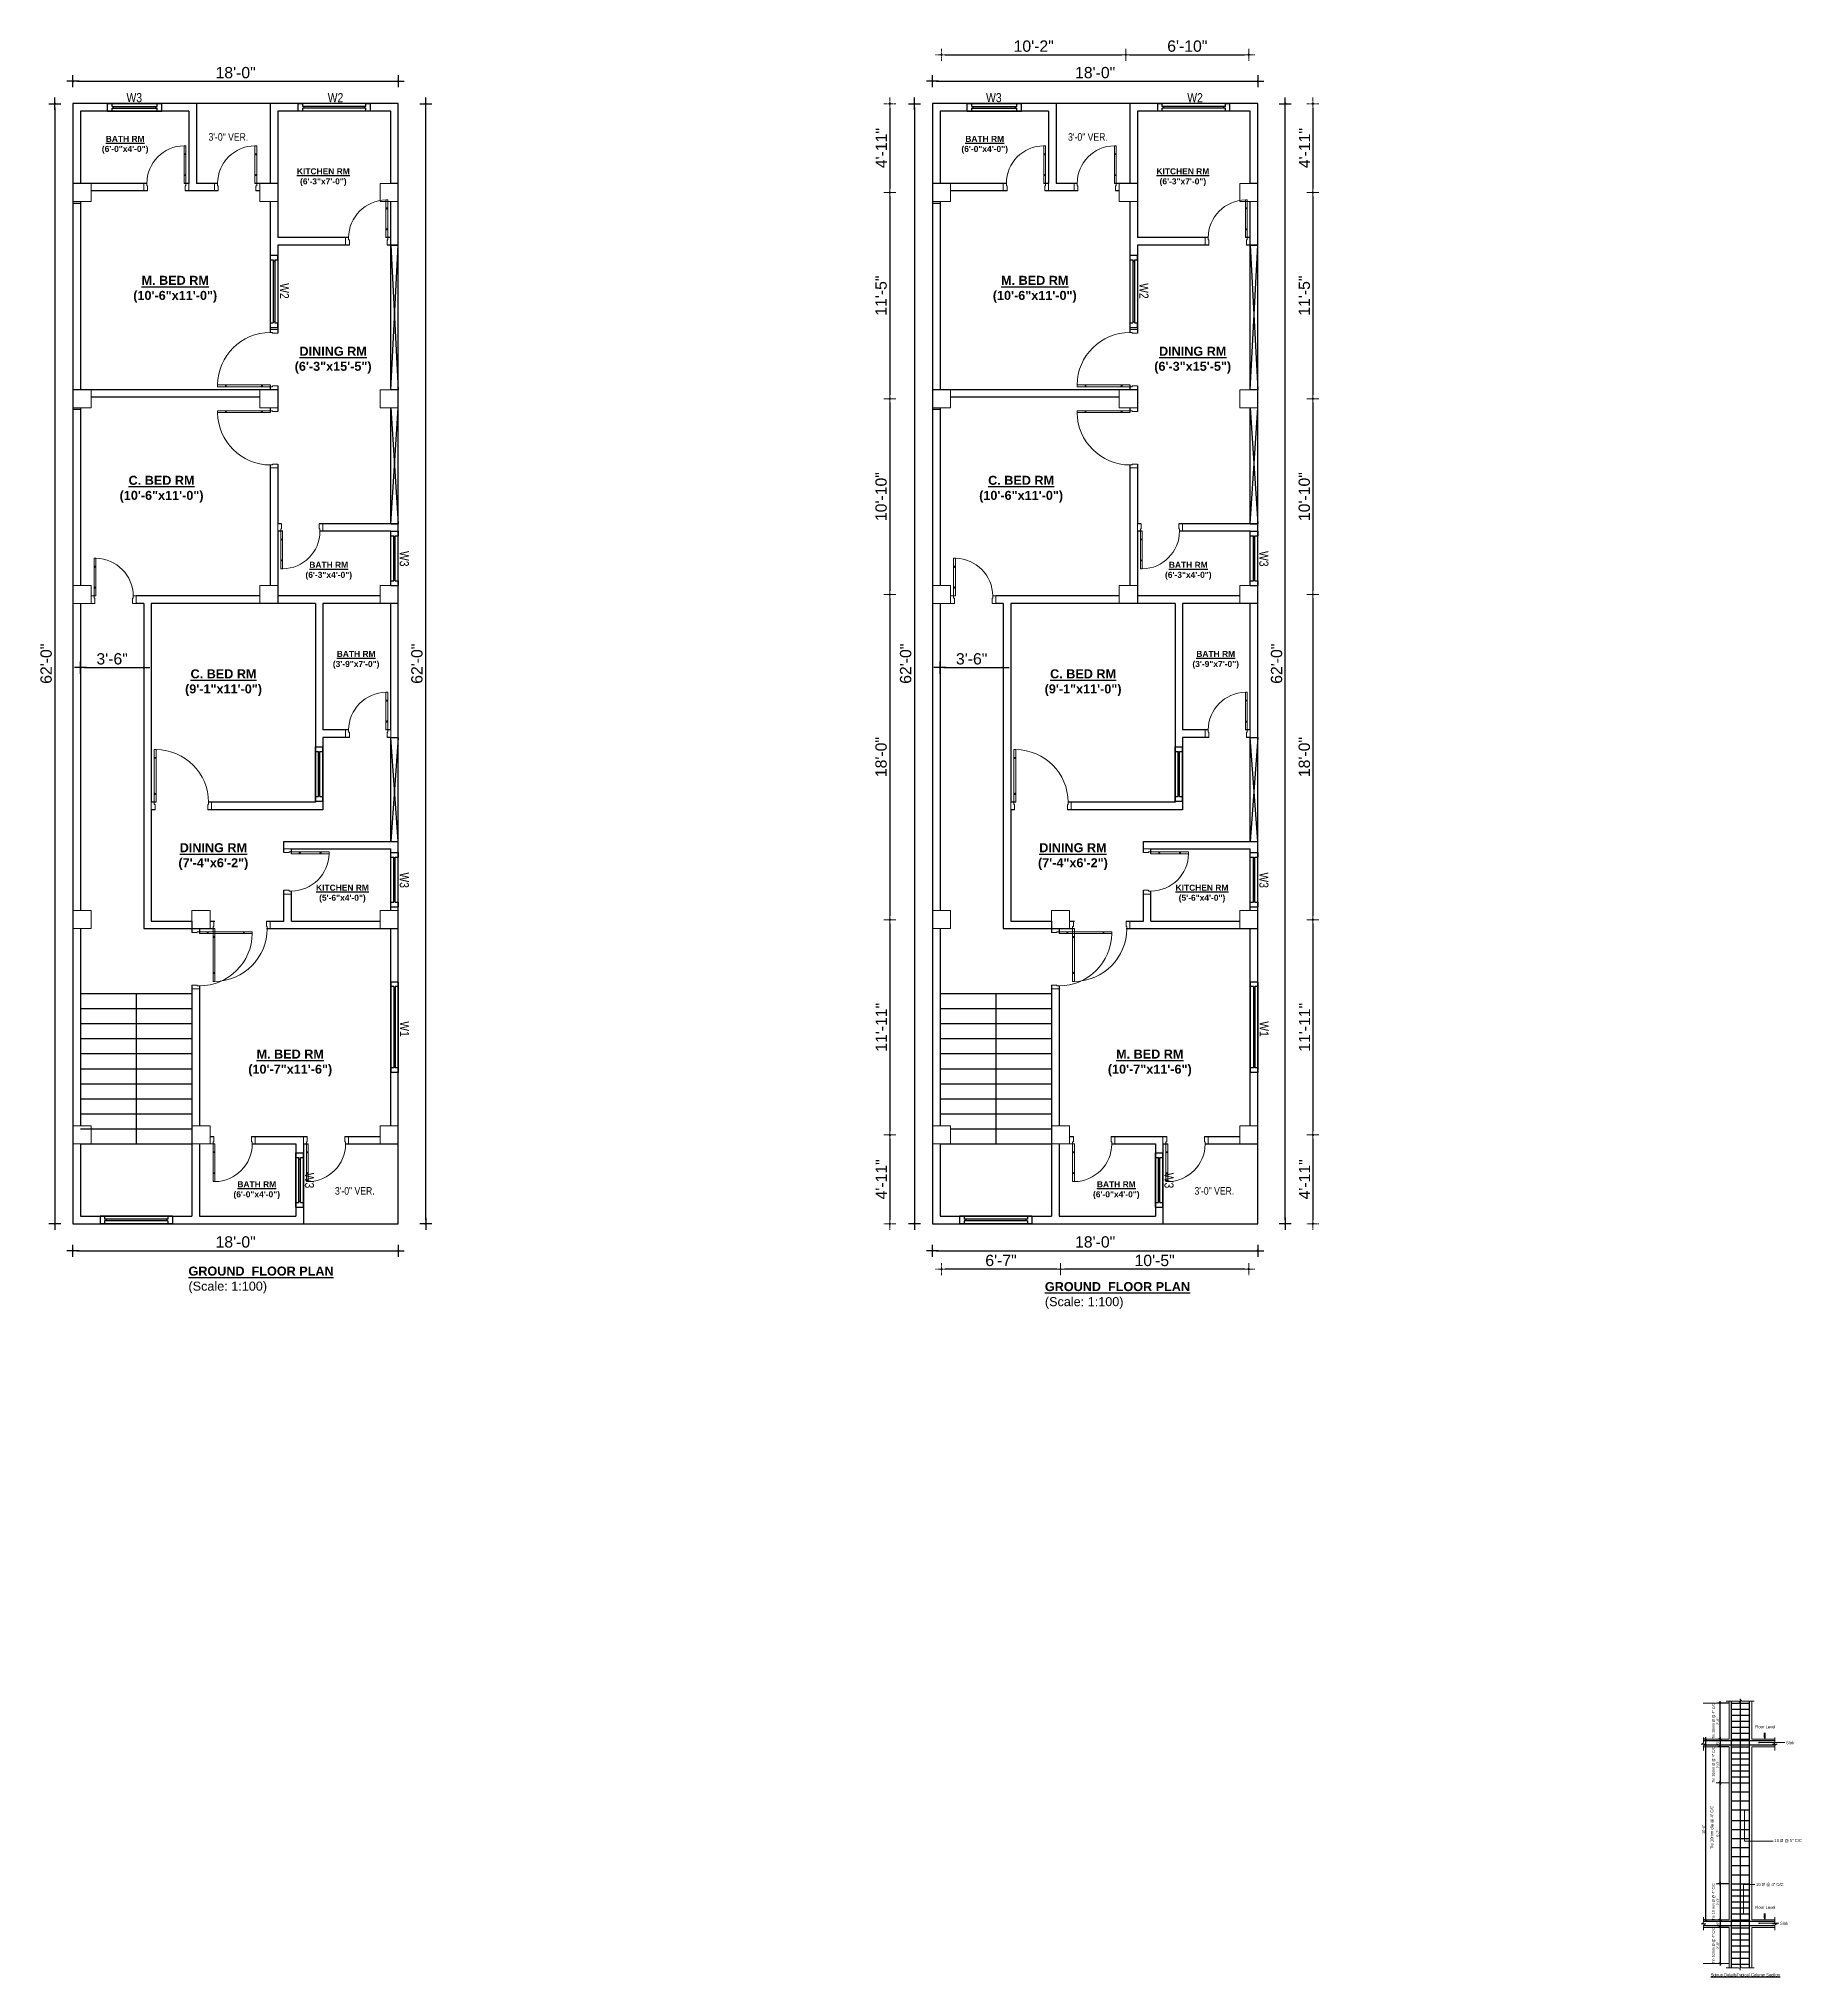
# Model space of a CAD drawing. Header units: inches. Extents: x -4010 to 92088, y -38563 to -1318.
# Drawn here: x 44866 to 46034, y -22974 to -21687 of the extents above; entities that cross this region are included whole.
import ezdxf

# ---------------------------------------------------------------- set-up
doc = ezdxf.new("R2010")
doc.units = ezdxf.units.IN
doc.header["$MEASUREMENT"] = 0
doc.header["$PDMODE"] = 99
doc.linetypes.add('HIDDEN', pattern=[0.375, 0.25, -0.125])
for name, color, linetype in [('1-COMON', 23, 'Continuous'), ('Brick wall', 3, 'Continuous'), ('col', 5, 'Continuous'), ('COL SCHEDULE', 4, 'Continuous'), ('Rod', 1, 'Continuous'), ('TEX', 7, 'Continuous'), ('WINDOOR', 7, 'Continuous')]:
    doc.layers.add(name, color=color, linetype=linetype)
for name, color, linetype, lineweight in [('1-FOUNDATION DIM', 31, 'Continuous', 5), ('Colour 09', 210, 'Continuous', 9), ('Column', 2, 'Continuous', 50), ('DIM', 7, 'Continuous', 15), ('door', 132, 'Continuous', 15), ('DOT-DOT', 230, 'HIDDEN', 13)]:
    doc.layers.add(name, color=color, linetype=linetype, lineweight=lineweight)
doc.styles.add('ARIAL', font='arial.ttf')
doc.styles.add('DIM', font='ARIALN.TTF')
doc.styles.get("Standard").update_dxf_attribs({"font": 'ARIALN.TTF'})
doc.dimstyles.new('3-8', dxfattribs={"dimscale": 1.25, "dimtxt": 6, "dimasz": 2, "dimexe": 0.18, "dimexo": 6, "dimgap": 0, "dimtad": 0, "dimdec": 0, "dimzin": 3, "dimdsep": 46, "dimlunit": 3, "dimtxsty": 'ARIAL', "dimblk": 'DD', "dimcen": 1, "dimse1": 1, "dimse2": 1, "dimclrd": 256, "dimclrt": 256, "dimadec": 0, "dimazin": 0, "dimtfac": 0.5, "dimtdec": 0, "dimtmove": 2, "dimatfit": 0, "dimfxl": 0.18, "dimtvp": 0.75, "dimfrac": 1, "dimtolj": 1, "dimtzin": 0, "dimarcsym": 0})
doc.dimstyles.new('_20', dxfattribs={"dimscale": 0.25, "dimtxt": 7, "dimasz": 5, "dimexe": 6, "dimexo": 2, "dimgap": 2, "dimtad": 1, "dimdec": 1, "dimzin": 3, "dimdsep": 46, "dimlunit": 4, "dimtxsty": 'Standard', "dimblk": 'OBLIQUE', "dimcen": 0, "dimdle": 5, "dimclrt": 7, "dimazin": 0, "dimtfac": 0.0375, "dimtdec": 1, "dimtofl": 0, "dimtmove": 0, "dimatfit": 3, "dimldrblk": 'OPEN30', "dimfxl": 6, "dimtvp": 0.8, "dimtolj": 1, "dimtzin": 0, "dimlwe": -1, "dimarcsym": 0})

msp = doc.modelspace()

# ---------------------------------------------------------------- texts
at = {"layer": 'COL SCHEDULE', "color": 22, "style": 'DIM'}
for s, p in [('Floor Level', (46005.722, -22808.91)), ('Slab', (46026.382, -22819.464)), ('10 %%C @ 5" C/C', (46018.617, -22884.499)), ('10 %%C @ 4" C/C', (46006.392, -22913.627)), ('Floor Level', (46005.722, -22928.91)), ('Slab', (46022.377, -22939.464))]:
    msp.add_text(s, height=2, dxfattribs=at).set_placement(p)
at = {"layer": 'COL SCHEDULE', "color": 22, "insert": (45976.321, -22974.265), "char_height": 2, "attachment_point": 7, "style": 'DIM'}
msp.add_mtext('{\\LStirrup DetailsTypical Column Section}', dxfattribs=at)
at = {"layer": 'DIM', "insert": (45976.061, -22889.138), "char_height": 4, "width": 52.67679, "attachment_point": 1, "rotation": 90}
msp.add_mtext('{\\H0.5x;\\C7;Tie 10mm dia @ 4" C/C}', dxfattribs=at)
at = {"layer": 'TEX', "linetype": 'ByBlock'}
for s, insert, char_height, width, attachment_point in [('W3', (44924.454, -21722.771), 6, 18.77154, 1), ('W2', (45058.065, -21722.798), 6, 18.77154, 1), ('W3', (45495.18, -21722.771), 6, 18.77154, 1), ('W2', (45628.791, -21722.798), 6, 18.77154, 1), ('3\'-0" VER.', (44992.086, -21754.462), 5, 75.17356, 8), ('3\'-0" VER.', (45562.812, -21754.462), 5, 75.17356, 8), ('3\'-0" VER.', (45076.031, -22454.523), 5, 75.17356, 8), ('3\'-0" VER.', (45646.757, -22454.523), 5, 75.17356, 8)]:
    msp.add_mtext(s, dxfattribs=dict(at, insert=insert, char_height=char_height, width=width, attachment_point=attachment_point))
at = {"layer": 'TEX'}
for s, insert, char_height, width, attachment_point in [('{\\fArial|b1|i0|c0|p34;\\LBATH RM\\P\\l(6\'-0"x4\'-0")}', (44923.532, -21757.099), 4, 86.60934, 5), ('{\\fArial|b1|i0|c0|p34;\\LBATH RM\\P\\l(6\'-0"x4\'-0")}', (45494.258, -21757.099), 4, 86.60934, 5), ('{\\fArial|b1|i0|c0|p34;\\LKITCHEN RM\\P\\l(6\'-3"x7\'-0")}', (45055.124, -21778.639), 4, 86.60934, 5), ('{\\fArial|b1|i0|c0|p34;\\LKITCHEN RM\\P\\l(6\'-3"x7\'-0")}', (45625.85, -21778.639), 4, 86.60934, 5), ('{\\fArial|b1|i0|c0|p34;\\LM. BED RM \\P\\l(10\'-6"x11\'-0")}', (44956.777, -21853.051), 6, 86.60934, 5), ('{\\fArial|b1|i0|c0|p34;\\LM. BED RM \\P\\l(10\'-6"x11\'-0")}', (45527.503, -21853.051), 6, 86.60934, 5), ('{\\fArial|b1|i0|c0|p34;\\LDINING RM\\P\\l(6\'-3"x15\'-5")}', (45061.64, -21900.136), 6, 77.58745, 5), ('{\\fArial|b1|i0|c0|p34;\\LDINING RM\\P\\l(6\'-3"x15\'-5")}', (45632.366, -21900.136), 6, 77.58745, 5), ('{\\fArial|b1|i0|c0|p34;\\LC. BED RM \\P\\l(10\'-6"x11\'-0")}', (44947.728, -21985.868), 6, 86.60934, 5), ('{\\fArial|b1|i0|c0|p34;\\LC. BED RM \\P\\l(10\'-6"x11\'-0")}', (45518.454, -21985.868), 6, 86.60934, 5), ('{\\fArial|b1|i0|c0|p34;\\LBATH RM\\P\\l(6\'-3"x4\'-0")}', (45058.726, -22040.027), 4, 86.60934, 5), ('{\\fArial|b1|i0|c0|p34;\\LBATH RM\\P\\l(6\'-3"x4\'-0")}', (45629.452, -22040.027), 4, 86.60934, 5), ('{\\fArial|b1|i0|c0|p34;\\LBATH RM\\P\\l(3\'-9"x7\'-0")}', (45076.92, -22099.196), 4, 86.60934, 5), ('{\\fArial|b1|i0|c0|p34;\\LBATH RM\\P\\l(3\'-9"x7\'-0")}', (45647.646, -22099.196), 4, 86.60934, 5), ('{\\fArial|b1|i0|c0|p34;\\LC. BED RM \\P\\l(9\'-1"x11\'-0")}', (44988.862, -22114.415), 6, 86.60934, 5), ('{\\fArial|b1|i0|c0|p34;\\LC. BED RM \\P\\l(9\'-1"x11\'-0")}', (45559.588, -22114.415), 6, 86.60934, 5), ('{\\fArial|b1|i0|c0|p34;\\LDINING RM\\P\\l(7\'-4"x6\'-2")}', (44982.114, -22229.905), 6, 77.58745, 5), ('{\\fArial|b1|i0|c0|p34;\\LDINING RM\\P\\l(7\'-4"x6\'-2")}', (45552.84, -22229.905), 6, 77.58745, 5), ('{\\fArial|b1|i0|c0|p34;\\LKITCHEN RM\\P\\l(5\'-6"x4\'-0")}', (45067.82, -22254.495), 4, 86.60934, 5), ('{\\fArial|b1|i0|c0|p34;\\LKITCHEN RM\\P\\l(5\'-6"x4\'-0")}', (45638.546, -22254.495), 4, 86.60934, 5), ('{\\fArial|b1|i0|c0|p34;\\LM. BED RM \\P\\l(10\'-7"x11\'-6")}', (45033.151, -22366.992), 6, 86.60934, 5), ('{\\fArial|b1|i0|c0|p34;\\LM. BED RM \\P\\l(10\'-7"x11\'-6")}', (45603.877, -22366.992), 6, 86.60934, 5), ('{\\fArial|b1|i0|c0|p34;\\LBATH RM\\P\\l(6\'-0"x4\'-0")}', (45010.925, -22451.483), 4, 86.60934, 5), ('{\\fArial|b1|i0|c0|p34;\\LBATH RM\\P\\l(6\'-0"x4\'-0")}', (45581.651, -22451.483), 4, 86.60934, 5), ('{\\fArial Rounded MT Bold|b0|i0|c0|p34;\\LGROUND  FLOOR PLAN\\P\\fArial|b0|i0|c0|p34;\\l(Scale: 1:100)}', (44965.585, -22502.228), 6, 271.47295, 1), ('{\\fArial Rounded MT Bold|b0|i0|c0|p34;\\LGROUND  FLOOR PLAN\\P\\fArial|b0|i0|c0|p34;\\l(Scale: 1:100)}', (45534.235, -22512.526), 6, 271.47295, 1)]:
    msp.add_mtext(s, dxfattribs=dict(at, insert=insert, char_height=char_height, width=width, attachment_point=attachment_point))
at = {"layer": 'TEX', "linetype": 'ByBlock', "char_height": 6, "width": 18.77154, "rotation": 270}
for s, insert, attachment_point in [('W2', (45026.274, -21849.02), 7), ('W2', (45597, -21849.02), 7), ('W3', (45111.911, -22037.228), 3), ('W3', (45682.637, -22037.228), 3), ('W3', (45111.911, -22250.728), 3), ('W3', (45682.637, -22250.728), 3), ('{\\fArial Narrow|b0|i0|c0|p34;W1}', (45106.059, -22339.283), 7), ('{\\fArial Narrow|b0|i0|c0|p34;W1}', (45676.785, -22339.283), 7), ('W3', (45048.911, -22450.228), 3), ('W3', (45619.637, -22450.228), 3)]:
    msp.add_mtext(s, dxfattribs=dict(at, insert=insert, attachment_point=attachment_point))

# ---------------------------------------------------------------- blocks, each defined once
blk = doc.blocks.new('A$C30843580')
at = {"layer": 'Colour 09'}
for p, q in [((0, 12), (12, 12)), ((0, 0), (0, 12)), ((12, 0), (0, 0)), ((12, 12), (12, 0))]:
    blk.add_line(p, q, dxfattribs=at)
blk = doc.blocks.new('D40')
at = {"layer": 'door'}
for p, q in [((2, 5), (2, 40)), ((3.2, 40), (2, 40)), ((3.2, 5), (3.2, 40)), ((2.4, 34), (2, 34)), ((2.4, 34), (2.4, 34.7)), ((2.9, 34.7), (2.4, 34.7)), ((2.9, 34), (2.9, 34.7)), ((3.2, 34), (2.9, 34)), ((0, 0), (0, 5)), ((0, 5), (2, 5)), ((2.5, 0), (0, 0)), ((2, 11), (2.4, 11)), ((2, 5), (2, 3.5)), ((2, 5), (3.2, 5)), ((2, 3.5), (2.5, 3.5)), ((2.4, 10.2), (2.4, 11)), ((2.4, 10.2), (2.9, 10.2)), ((2.5, 3.5), (2.5, 0)), ((2.9, 10.2), (2.9, 11)), ((2.9, 11), (3.2, 11)), ((38, 3.5), (37.5, 3.5)), ((37.5, 3.5), (37.5, 0)), ((37.5, 0), (40, 0)), ((40, 5), (38, 5)), ((38, 5), (38, 3.5)), ((40, 0), (40, 5))]:
    blk.add_line(p, q, dxfattribs=at)
blk.add_arc((2.9, 4.9), 35.1, 0.2318, 89.393, dxfattribs=at)
blk = doc.blocks.new('D30')
at = {"layer": 'door'}
for p, q in [((2, 5), (2, 30)), ((3.2, 30), (2, 30)), ((3.2, 5), (3.2, 30)), ((2.4, 24), (2, 24)), ((2.4, 24), (2.4, 24.7)), ((2.9, 24.7), (2.4, 24.7)), ((2.9, 24), (2.9, 24.7)), ((3.2, 24), (2.9, 24)), ((0, 0), (0, 5)), ((0, 5), (2, 5)), ((2.5, 0), (0, 0)), ((2, 11), (2.4, 11)), ((2, 5), (2, 3.5)), ((2, 5), (3.2, 5)), ((2, 3.5), (2.5, 3.5)), ((2.4, 10.2), (2.4, 11)), ((2.4, 10.2), (2.9, 10.2)), ((2.5, 3.5), (2.5, 0)), ((2.9, 10.2), (2.9, 11)), ((2.9, 11), (3.2, 11)), ((28, 3.5), (27.5, 3.5)), ((27.5, 3.5), (27.5, 0)), ((27.5, 0), (30, 0)), ((30, 5), (28, 5)), ((28, 5), (28, 3.5)), ((30, 0), (30, 5))]:
    blk.add_line(p, q, dxfattribs=at)
blk.add_arc((2.9, 4.9), 25.1, 0.3204, 89.1727, dxfattribs=at)
blk = doc.blocks.new('DD')
for p, q in [((-1.6, 0), (1.6, 0)), ((0, 1.6), (0, -1.6))]:
    blk.add_line(p, q)
at = {"const_width": 0.3}
blk.add_lwpolyline([(-0.15, 0, 1), (0.15, 0, 1)], format="xyb", close=True, dxfattribs=at)
blk = doc.blocks.new('*D753')
at = {"layer": 'Brick wall', "lineweight": -2}
blk.add_line((44896.4, -22104.4), (44933.4, -22104.4), dxfattribs=at)
at = {"layer": 'Defpoints', "color": 0}
for p in [(44893.9, -22061.8), (44935.9, -22061.8), (44935.9, -22104.4)]:
    blk.add_point(p, dxfattribs=at)
at = {"layer": 'Brick wall', "lineweight": -2, "xscale": 2.5, "yscale": 2.5, "zscale": 2.5, "rotation": 180}
blk.add_blockref('DD', (44893.9, -22104.4), dxfattribs=at)
at = {"layer": 'Brick wall', "lineweight": -2, "xscale": 2.5, "yscale": 2.5, "zscale": 2.5}
blk.add_blockref('DD', (44935.9, -22104.4), dxfattribs=at)
at = {"layer": 'Brick wall', "insert": (44914.9, -22098.6), "char_height": 7.5, "attachment_point": 5, "style": 'ARIAL'}
blk.add_mtext('\\A1;3\'-6"', dxfattribs=at)
blk = doc.blocks.new("Windoo 4'")
at = {"layer": 'WINDOOR'}
for p, q in [((24, 5), (-24, 5)), ((-24, 5), (-24, 0)), ((24, 0), (-24, 0)), ((-24, 0), (-21, 0)), ((-21, 5), (-21, 3)), ((21, 3), (-21, 3)), ((21, 2), (-21, 2)), ((-21, 2), (-21, 0)), ((-20, 3), (-20, 2)), ((20, 3), (20, 2)), ((24, 5), (21, 5)), ((21, 5), (21, 3)), ((21, 2), (21, 0)), ((21, 0), (24, 0)), ((24, 5), (24, 0))]:
    blk.add_line(p, q, dxfattribs=at)
blk = doc.blocks.new('W-3FT')
at = {"layer": 'WINDOOR'}
for p, q in [((-36, 0), (-36, -5)), ((-36, 0), (-33, 0)), ((-36, 0), (0, 0)), ((-33, 0), (-33, -2)), ((-3, 0), (-3, -2)), ((0, 0), (0, -5)), ((-33, -5), (-36, -5)), ((-36, -5), (0, -5)), ((-33, -2), (-3, -2)), ((-33, -3), (-33, -5)), ((-33, -3), (-3, -3)), ((-32, -2), (-32, -3)), ((-4, -2), (-4, -3)), ((-3, -3), (-3, -5)), ((0, -5), (-3, -5))]:
    blk.add_line(p, q, dxfattribs=at)
blk = doc.blocks.new('W-1')
at = {"layer": 'WINDOOR'}
for p, q in [((-60, 0), (-60, -5)), ((-60, 0), (-57, 0)), ((-60, 0), (0, 0)), ((-57, 0), (-57, -2)), ((-3, 0), (-3, -2)), ((0, 0), (0, -5)), ((-57, -5), (-60, -5)), ((-60, -5), (0, -5)), ((-57, -2), (-3, -2)), ((-57, -3), (-57, -5)), ((-57, -3), (-3, -3)), ((-56, -2), (-56, -3)), ((-4, -2), (-4, -3)), ((-3, -3), (-3, -5)), ((0, -5), (-3, -5))]:
    blk.add_line(p, q, dxfattribs=at)
blk = doc.blocks.new('*D754')
at = {"layer": 'col', "lineweight": -2}
blk.add_line((44891.4, -21714.9), (45102.4, -21714.9), dxfattribs=at)
at = {"layer": 'Defpoints', "color": 0}
for p in [(45104.9, -21714.9), (44888.9, -21729.8), (45104.9, -21729.8)]:
    blk.add_point(p, dxfattribs=at)
at = {"layer": 'col', "lineweight": -2, "xscale": 2.5, "yscale": 2.5, "zscale": 2.5, "rotation": 180}
blk.add_blockref('DD', (44888.9, -21714.9), dxfattribs=at)
at = {"layer": 'col', "lineweight": -2, "xscale": 2.5, "yscale": 2.5, "zscale": 2.5}
blk.add_blockref('DD', (45104.9, -21714.9), dxfattribs=at)
at = {"layer": 'col', "insert": (44996.9, -21709.2), "char_height": 7.5, "attachment_point": 5, "style": 'ARIAL'}
blk.add_mtext('\\A1;18\'-0"', dxfattribs=at)
blk = doc.blocks.new('*D755')
at = {"layer": 'col', "lineweight": -2}
blk.add_line((44876.9, -21732.3), (44876.9, -22471.3), dxfattribs=at)
at = {"layer": 'Defpoints', "color": 0}
for p in [(44888.9, -21729.8), (44876.9, -22473.8), (44888.9, -22473.8)]:
    blk.add_point(p, dxfattribs=at)
at = {"layer": 'col', "lineweight": -2, "xscale": 2.5, "yscale": 2.5, "zscale": 2.5}
for p, rotation in [((44876.9, -21729.8), 90), ((44876.9, -22473.8), 270)]:
    blk.add_blockref('DD', p, dxfattribs=dict(at, rotation=rotation))
at = {"layer": 'col', "insert": (44871.1, -22101.8), "char_height": 7.5, "attachment_point": 5, "rotation": 90, "style": 'ARIAL'}
blk.add_mtext('\\A1;62\'-0"', dxfattribs=at)
blk = doc.blocks.new('*D756')
at = {"layer": 'col', "lineweight": -2}
blk.add_line((44891.4, -22491.7), (45102.4, -22491.7), dxfattribs=at)
at = {"layer": 'Defpoints', "color": 0}
for p in [(44888.9, -22472.6), (45104.9, -22473.8), (45104.9, -22491.7)]:
    blk.add_point(p, dxfattribs=at)
at = {"layer": 'col', "lineweight": -2, "xscale": 2.5, "yscale": 2.5, "zscale": 2.5, "rotation": 180}
blk.add_blockref('DD', (44888.9, -22491.7), dxfattribs=at)
at = {"layer": 'col', "lineweight": -2, "xscale": 2.5, "yscale": 2.5, "zscale": 2.5}
blk.add_blockref('DD', (45104.9, -22491.7), dxfattribs=at)
at = {"layer": 'col', "insert": (44996.9, -22485.9), "char_height": 7.5, "attachment_point": 5, "style": 'ARIAL'}
blk.add_mtext('\\A1;18\'-0"', dxfattribs=at)
blk = doc.blocks.new('*D757')
at = {"layer": 'col', "lineweight": -2}
blk.add_line((45123.1, -22471.3), (45123.1, -21732.3), dxfattribs=at)
at = {"layer": 'Defpoints', "color": 0}
for p in [(45104.9, -21729.8), (45123.1, -21729.8), (45104.9, -22473.8)]:
    blk.add_point(p, dxfattribs=at)
at = {"layer": 'col', "lineweight": -2, "xscale": 2.5, "yscale": 2.5, "zscale": 2.5}
for p, rotation in [((45123.1, -21729.8), 90), ((45123.1, -22473.8), 270)]:
    blk.add_blockref('DD', p, dxfattribs=dict(at, rotation=rotation))
at = {"layer": 'col', "insert": (45117.3, -22101.8), "char_height": 7.5, "attachment_point": 5, "rotation": 90, "style": 'ARIAL'}
blk.add_mtext('\\A1;62\'-0"', dxfattribs=at)
blk = doc.blocks.new('*D759')
at = {"layer": 'Brick wall', "lineweight": -2}
blk.add_line((45467.1, -22104.4), (45504.1, -22104.4), dxfattribs=at)
at = {"layer": 'Defpoints', "color": 0}
for p in [(45464.6, -22061.8), (45506.6, -22061.8), (45506.6, -22104.4)]:
    blk.add_point(p, dxfattribs=at)
at = {"layer": 'Brick wall', "lineweight": -2, "xscale": 2.5, "yscale": 2.5, "zscale": 2.5, "rotation": 180}
blk.add_blockref('DD', (45464.6, -22104.4), dxfattribs=at)
at = {"layer": 'Brick wall', "lineweight": -2, "xscale": 2.5, "yscale": 2.5, "zscale": 2.5}
blk.add_blockref('DD', (45506.6, -22104.4), dxfattribs=at)
at = {"layer": 'Brick wall', "insert": (45485.6, -22098.6), "char_height": 7.5, "attachment_point": 5, "style": 'ARIAL'}
blk.add_mtext('\\A1;3\'-6"', dxfattribs=at)
blk = doc.blocks.new('*D760')
at = {"layer": 'col', "lineweight": -2}
blk.add_line((45462.1, -21714.9), (45673.1, -21714.9), dxfattribs=at)
at = {"layer": 'Defpoints', "color": 0}
for p in [(45675.6, -21714.9), (45459.6, -21729.8), (45675.6, -21729.8)]:
    blk.add_point(p, dxfattribs=at)
at = {"layer": 'col', "lineweight": -2, "xscale": 2.5, "yscale": 2.5, "zscale": 2.5, "rotation": 180}
blk.add_blockref('DD', (45459.6, -21714.9), dxfattribs=at)
at = {"layer": 'col', "lineweight": -2, "xscale": 2.5, "yscale": 2.5, "zscale": 2.5}
blk.add_blockref('DD', (45675.6, -21714.9), dxfattribs=at)
at = {"layer": 'col', "insert": (45567.6, -21709.2), "char_height": 7.5, "attachment_point": 5, "style": 'ARIAL'}
blk.add_mtext('\\A1;18\'-0"', dxfattribs=at)
blk = doc.blocks.new('*D761')
at = {"layer": 'col', "lineweight": -2}
blk.add_line((45447.6, -21732.3), (45447.6, -22471.3), dxfattribs=at)
at = {"layer": 'Defpoints', "color": 0}
for p in [(45459.6, -21729.8), (45447.6, -22473.8), (45459.6, -22473.8)]:
    blk.add_point(p, dxfattribs=at)
at = {"layer": 'col', "lineweight": -2, "xscale": 2.5, "yscale": 2.5, "zscale": 2.5}
for p, rotation in [((45447.6, -21729.8), 90), ((45447.6, -22473.8), 270)]:
    blk.add_blockref('DD', p, dxfattribs=dict(at, rotation=rotation))
at = {"layer": 'col', "insert": (45441.8, -22101.8), "char_height": 7.5, "attachment_point": 5, "rotation": 90, "style": 'ARIAL'}
blk.add_mtext('\\A1;62\'-0"', dxfattribs=at)
blk = doc.blocks.new('*D762')
at = {"layer": 'col', "lineweight": -2}
blk.add_line((45462.1, -22491.7), (45673.1, -22491.7), dxfattribs=at)
at = {"layer": 'Defpoints', "color": 0}
for p in [(45459.6, -22472.6), (45675.6, -22473.8), (45675.6, -22491.7)]:
    blk.add_point(p, dxfattribs=at)
at = {"layer": 'col', "lineweight": -2, "xscale": 2.5, "yscale": 2.5, "zscale": 2.5, "rotation": 180}
blk.add_blockref('DD', (45459.6, -22491.7), dxfattribs=at)
at = {"layer": 'col', "lineweight": -2, "xscale": 2.5, "yscale": 2.5, "zscale": 2.5}
blk.add_blockref('DD', (45675.6, -22491.7), dxfattribs=at)
at = {"layer": 'col', "insert": (45567.6, -22485.9), "char_height": 7.5, "attachment_point": 5, "style": 'ARIAL'}
blk.add_mtext('\\A1;18\'-0"', dxfattribs=at)
blk = doc.blocks.new('*D758')
at = {"layer": 'col', "lineweight": -2}
blk.add_line((45693.8, -22471.3), (45693.8, -21732.3), dxfattribs=at)
at = {"layer": 'Defpoints', "color": 0}
for p in [(45675.6, -21729.8), (45693.8, -21729.8), (45675.6, -22473.8)]:
    blk.add_point(p, dxfattribs=at)
at = {"layer": 'col', "lineweight": -2, "xscale": 2.5, "yscale": 2.5, "zscale": 2.5}
for p, rotation in [((45693.8, -21729.8), 90), ((45693.8, -22473.8), 270)]:
    blk.add_blockref('DD', p, dxfattribs=dict(at, rotation=rotation))
at = {"layer": 'col', "insert": (45688.1, -22101.8), "char_height": 7.5, "attachment_point": 5, "rotation": 90, "style": 'ARIAL'}
blk.add_mtext('\\A1;62\'-0"', dxfattribs=at)
blk = doc.blocks.new('*D763')
at = {"layer": 'Defpoints', "color": 0}
for p in [(45588, -21697.3), (45465.6, -21782.8), (45588, -21782.8)]:
    blk.add_point(p, dxfattribs=at)
at = {"layer": 'DOT-DOT', "lineweight": -2}
blk.add_line((45468.1, -21697.3), (45585.5, -21697.3), dxfattribs=at)
at = {"layer": 'DOT-DOT', "lineweight": -2, "xscale": 2.5, "yscale": 2.5, "zscale": 2.5, "rotation": 180}
blk.add_blockref('DD', (45465.6, -21697.3), dxfattribs=at)
at = {"layer": 'DOT-DOT', "lineweight": -2, "xscale": 2.5, "yscale": 2.5, "zscale": 2.5}
blk.add_blockref('DD', (45588, -21697.3), dxfattribs=at)
at = {"layer": 'DOT-DOT', "insert": (45526.8, -21691.6), "char_height": 7.5, "attachment_point": 5, "style": 'ARIAL'}
blk.add_mtext('\\A1;10\'-2"', dxfattribs=at)
blk = doc.blocks.new('*D764')
at = {"layer": 'Defpoints', "color": 0}
for p in [(45669.6, -21697.3), (45588, -21782.8), (45669.6, -21782.8)]:
    blk.add_point(p, dxfattribs=at)
at = {"layer": 'DOT-DOT', "lineweight": -2}
blk.add_line((45590.5, -21697.3), (45667.1, -21697.3), dxfattribs=at)
at = {"layer": 'DOT-DOT', "lineweight": -2, "xscale": 2.5, "yscale": 2.5, "zscale": 2.5, "rotation": 180}
blk.add_blockref('DD', (45588, -21697.3), dxfattribs=at)
at = {"layer": 'DOT-DOT', "lineweight": -2, "xscale": 2.5, "yscale": 2.5, "zscale": 2.5}
blk.add_blockref('DD', (45669.6, -21697.3), dxfattribs=at)
at = {"layer": 'DOT-DOT', "insert": (45628.8, -21691.6), "char_height": 7.5, "attachment_point": 5, "style": 'ARIAL'}
blk.add_mtext('\\A1;6\'-10"', dxfattribs=at)
blk = doc.blocks.new('*D765')
at = {"layer": 'Defpoints', "color": 0}
for p in [(45675.6, -21729.8), (45675.6, -21788.8), (45712.2, -21788.8)]:
    blk.add_point(p, dxfattribs=at)
at = {"layer": 'DOT-DOT', "lineweight": -2}
blk.add_line((45712.2, -21732.3), (45712.2, -21786.3), dxfattribs=at)
at = {"layer": 'DOT-DOT', "lineweight": -2, "xscale": 2.5, "yscale": 2.5, "zscale": 2.5}
for p, rotation in [((45712.2, -21729.8), 90), ((45712.2, -21788.8), 270)]:
    blk.add_blockref('DD', p, dxfattribs=dict(at, rotation=rotation))
at = {"layer": 'DOT-DOT', "insert": (45706.6, -21759.3), "char_height": 7.5, "attachment_point": 5, "rotation": 90, "style": 'ARIAL'}
blk.add_mtext('\\A1;4\'-11"', dxfattribs=at)
blk = doc.blocks.new('*D766')
at = {"layer": 'Defpoints', "color": 0}
for p in [(45675.6, -21788.8), (45675.6, -21925.8), (45712.2, -21925.8)]:
    blk.add_point(p, dxfattribs=at)
at = {"layer": 'DOT-DOT', "lineweight": -2}
blk.add_line((45712.2, -21791.3), (45712.2, -21923.3), dxfattribs=at)
at = {"layer": 'DOT-DOT', "lineweight": -2, "xscale": 2.5, "yscale": 2.5, "zscale": 2.5}
for p, rotation in [((45712.2, -21788.8), 90), ((45712.2, -21925.8), 270)]:
    blk.add_blockref('DD', p, dxfattribs=dict(at, rotation=rotation))
at = {"layer": 'DOT-DOT', "insert": (45706.5, -21857.3), "char_height": 7.5, "attachment_point": 5, "rotation": 90, "style": 'ARIAL'}
blk.add_mtext('\\A1;11\'-5"', dxfattribs=at)
blk = doc.blocks.new('*D767')
at = {"layer": 'Defpoints', "color": 0}
for p in [(45675.6, -21925.8), (45675.6, -22055.8), (45712.2, -22055.8)]:
    blk.add_point(p, dxfattribs=at)
at = {"layer": 'DOT-DOT', "lineweight": -2}
blk.add_line((45712.2, -21928.3), (45712.2, -22053.3), dxfattribs=at)
at = {"layer": 'DOT-DOT', "lineweight": -2, "xscale": 2.5, "yscale": 2.5, "zscale": 2.5}
for p, rotation in [((45712.2, -21925.8), 90), ((45712.2, -22055.8), 270)]:
    blk.add_blockref('DD', p, dxfattribs=dict(at, rotation=rotation))
at = {"layer": 'DOT-DOT', "insert": (45706.5, -21990.8), "char_height": 7.5, "attachment_point": 5, "rotation": 90, "style": 'ARIAL'}
blk.add_mtext('\\A1;10\'-10"', dxfattribs=at)
blk = doc.blocks.new('*D768')
at = {"layer": 'Defpoints', "color": 0}
for p in [(45675.6, -22055.8), (45675.6, -22271.8), (45712.2, -22271.8)]:
    blk.add_point(p, dxfattribs=at)
at = {"layer": 'DOT-DOT', "lineweight": -2}
blk.add_line((45712.2, -22058.3), (45712.2, -22269.3), dxfattribs=at)
at = {"layer": 'DOT-DOT', "lineweight": -2, "xscale": 2.5, "yscale": 2.5, "zscale": 2.5}
for p, rotation in [((45712.2, -22055.8), 90), ((45712.2, -22271.8), 270)]:
    blk.add_blockref('DD', p, dxfattribs=dict(at, rotation=rotation))
at = {"layer": 'DOT-DOT', "insert": (45706.5, -22163.8), "char_height": 7.5, "attachment_point": 5, "rotation": 90, "style": 'ARIAL'}
blk.add_mtext('\\A1;18\'-0"', dxfattribs=at)
blk = doc.blocks.new('*D769')
at = {"layer": 'Defpoints', "color": 0}
for p in [(45675.6, -22271.8), (45675.6, -22414.8), (45712.2, -22414.8)]:
    blk.add_point(p, dxfattribs=at)
at = {"layer": 'DOT-DOT', "lineweight": -2}
blk.add_line((45712.2, -22274.3), (45712.2, -22412.3), dxfattribs=at)
at = {"layer": 'DOT-DOT', "lineweight": -2, "xscale": 2.5, "yscale": 2.5, "zscale": 2.5}
for p, rotation in [((45712.2, -22271.8), 90), ((45712.2, -22414.8), 270)]:
    blk.add_blockref('DD', p, dxfattribs=dict(at, rotation=rotation))
at = {"layer": 'DOT-DOT', "insert": (45706.6, -22343.3), "char_height": 7.5, "attachment_point": 5, "rotation": 90, "style": 'ARIAL'}
blk.add_mtext('\\A1;11\'-11"', dxfattribs=at)
blk = doc.blocks.new('*D770')
at = {"layer": 'Defpoints', "color": 0}
for p in [(45675.6, -22414.8), (45675.6, -22473.8), (45712.2, -22473.8)]:
    blk.add_point(p, dxfattribs=at)
at = {"layer": 'DOT-DOT', "lineweight": -2}
blk.add_line((45712.2, -22417.3), (45712.2, -22471.3), dxfattribs=at)
at = {"layer": 'DOT-DOT', "lineweight": -2, "xscale": 2.5, "yscale": 2.5, "zscale": 2.5}
for p, rotation in [((45712.2, -22414.8), 90), ((45712.2, -22473.8), 270)]:
    blk.add_blockref('DD', p, dxfattribs=dict(at, rotation=rotation))
at = {"layer": 'DOT-DOT', "insert": (45706.6, -22444.3), "char_height": 7.5, "attachment_point": 5, "rotation": 90, "style": 'ARIAL'}
blk.add_mtext('\\A1;4\'-11"', dxfattribs=at)
blk = doc.blocks.new('*D771')
at = {"layer": 'Defpoints', "color": 0}
for p in [(45544.6, -22420.8), (45669.6, -22420.8), (45544.6, -22503.9)]:
    blk.add_point(p, dxfattribs=at)
at = {"layer": 'DOT-DOT', "lineweight": -2}
blk.add_line((45667.1, -22503.9), (45547.1, -22503.9), dxfattribs=at)
at = {"layer": 'DOT-DOT', "lineweight": -2, "xscale": 2.5, "yscale": 2.5, "zscale": 2.5, "rotation": 180}
blk.add_blockref('DD', (45544.6, -22503.9), dxfattribs=at)
at = {"layer": 'DOT-DOT', "lineweight": -2, "xscale": 2.5, "yscale": 2.5, "zscale": 2.5}
blk.add_blockref('DD', (45669.6, -22503.9), dxfattribs=at)
at = {"layer": 'DOT-DOT', "insert": (45607.1, -22498.2), "char_height": 7.5, "attachment_point": 5, "style": 'ARIAL'}
blk.add_mtext('\\A1;10\'-5"', dxfattribs=at)
blk = doc.blocks.new('*D772')
at = {"layer": 'Defpoints', "color": 0}
for p in [(45465.6, -22420.8), (45544.6, -22420.8), (45465.6, -22503.9)]:
    blk.add_point(p, dxfattribs=at)
at = {"layer": 'DOT-DOT', "lineweight": -2}
blk.add_line((45542.1, -22503.9), (45468.1, -22503.9), dxfattribs=at)
at = {"layer": 'DOT-DOT', "lineweight": -2, "xscale": 2.5, "yscale": 2.5, "zscale": 2.5, "rotation": 180}
blk.add_blockref('DD', (45465.6, -22503.9), dxfattribs=at)
at = {"layer": 'DOT-DOT', "lineweight": -2, "xscale": 2.5, "yscale": 2.5, "zscale": 2.5}
blk.add_blockref('DD', (45544.6, -22503.9), dxfattribs=at)
at = {"layer": 'DOT-DOT', "insert": (45505.1, -22498.2), "char_height": 7.5, "attachment_point": 5, "style": 'ARIAL'}
blk.add_mtext('\\A1;6\'-7"', dxfattribs=at)
blk = doc.blocks.new('*D773')
at = {"layer": 'Defpoints', "color": 0}
for p in [(45459.6, -21729.8), (45431.3, -21788.8), (45459.6, -21788.8)]:
    blk.add_point(p, dxfattribs=at)
at = {"layer": 'DOT-DOT', "lineweight": -2}
blk.add_line((45431.3, -21732.3), (45431.3, -21786.3), dxfattribs=at)
at = {"layer": 'DOT-DOT', "lineweight": -2, "xscale": 2.5, "yscale": 2.5, "zscale": 2.5}
for p, rotation in [((45431.3, -21729.8), 90), ((45431.3, -21788.8), 270)]:
    blk.add_blockref('DD', p, dxfattribs=dict(at, rotation=rotation))
at = {"layer": 'DOT-DOT', "insert": (45425.6, -21759.3), "char_height": 7.5, "attachment_point": 5, "rotation": 90, "style": 'ARIAL'}
blk.add_mtext('\\A1;4\'-11"', dxfattribs=at)
blk = doc.blocks.new('*D774')
at = {"layer": 'Defpoints', "color": 0}
for p in [(45459.6, -21788.8), (45431.3, -21925.8), (45459.6, -21925.8)]:
    blk.add_point(p, dxfattribs=at)
at = {"layer": 'DOT-DOT', "lineweight": -2}
blk.add_line((45431.3, -21791.3), (45431.3, -21923.3), dxfattribs=at)
at = {"layer": 'DOT-DOT', "lineweight": -2, "xscale": 2.5, "yscale": 2.5, "zscale": 2.5}
for p, rotation in [((45431.3, -21788.8), 90), ((45431.3, -21925.8), 270)]:
    blk.add_blockref('DD', p, dxfattribs=dict(at, rotation=rotation))
at = {"layer": 'DOT-DOT', "insert": (45425.5, -21857.3), "char_height": 7.5, "attachment_point": 5, "rotation": 90, "style": 'ARIAL'}
blk.add_mtext('\\A1;11\'-5"', dxfattribs=at)
blk = doc.blocks.new('*D775')
at = {"layer": 'Defpoints', "color": 0}
for p in [(45459.6, -21925.8), (45431.3, -22055.8), (45459.6, -22055.8)]:
    blk.add_point(p, dxfattribs=at)
at = {"layer": 'DOT-DOT', "lineweight": -2}
blk.add_line((45431.3, -21928.3), (45431.3, -22053.3), dxfattribs=at)
at = {"layer": 'DOT-DOT', "lineweight": -2, "xscale": 2.5, "yscale": 2.5, "zscale": 2.5}
for p, rotation in [((45431.3, -21925.8), 90), ((45431.3, -22055.8), 270)]:
    blk.add_blockref('DD', p, dxfattribs=dict(at, rotation=rotation))
at = {"layer": 'DOT-DOT', "insert": (45425.5, -21990.8), "char_height": 7.5, "attachment_point": 5, "rotation": 90, "style": 'ARIAL'}
blk.add_mtext('\\A1;10\'-10"', dxfattribs=at)
blk = doc.blocks.new('*D776')
at = {"layer": 'Defpoints', "color": 0}
for p in [(45459.6, -22055.8), (45431.3, -22271.8), (45459.6, -22271.8)]:
    blk.add_point(p, dxfattribs=at)
at = {"layer": 'DOT-DOT', "lineweight": -2}
blk.add_line((45431.3, -22058.3), (45431.3, -22269.3), dxfattribs=at)
at = {"layer": 'DOT-DOT', "lineweight": -2, "xscale": 2.5, "yscale": 2.5, "zscale": 2.5}
for p, rotation in [((45431.3, -22055.8), 90), ((45431.3, -22271.8), 270)]:
    blk.add_blockref('DD', p, dxfattribs=dict(at, rotation=rotation))
at = {"layer": 'DOT-DOT', "insert": (45425.5, -22163.8), "char_height": 7.5, "attachment_point": 5, "rotation": 90, "style": 'ARIAL'}
blk.add_mtext('\\A1;18\'-0"', dxfattribs=at)
blk = doc.blocks.new('*D777')
at = {"layer": 'Defpoints', "color": 0}
for p in [(45459.6, -22271.8), (45431.3, -22414.8), (45459.6, -22414.8)]:
    blk.add_point(p, dxfattribs=at)
at = {"layer": 'DOT-DOT', "lineweight": -2}
blk.add_line((45431.3, -22274.3), (45431.3, -22412.3), dxfattribs=at)
at = {"layer": 'DOT-DOT', "lineweight": -2, "xscale": 2.5, "yscale": 2.5, "zscale": 2.5}
for p, rotation in [((45431.3, -22271.8), 90), ((45431.3, -22414.8), 270)]:
    blk.add_blockref('DD', p, dxfattribs=dict(at, rotation=rotation))
at = {"layer": 'DOT-DOT', "insert": (45425.6, -22343.3), "char_height": 7.5, "attachment_point": 5, "rotation": 90, "style": 'ARIAL'}
blk.add_mtext('\\A1;11\'-11"', dxfattribs=at)
blk = doc.blocks.new('*D778')
at = {"layer": 'Defpoints', "color": 0}
for p in [(45459.6, -22414.8), (45431.3, -22473.8), (45459.6, -22473.8)]:
    blk.add_point(p, dxfattribs=at)
at = {"layer": 'DOT-DOT', "lineweight": -2}
blk.add_line((45431.3, -22417.3), (45431.3, -22471.3), dxfattribs=at)
at = {"layer": 'DOT-DOT', "lineweight": -2, "xscale": 2.5, "yscale": 2.5, "zscale": 2.5}
for p, rotation in [((45431.3, -22414.8), 90), ((45431.3, -22473.8), 270)]:
    blk.add_blockref('DD', p, dxfattribs=dict(at, rotation=rotation))
at = {"layer": 'DOT-DOT', "insert": (45425.6, -22444.3), "char_height": 7.5, "attachment_point": 5, "rotation": 90, "style": 'ARIAL'}
blk.add_mtext('\\A1;4\'-11"', dxfattribs=at)
blk = doc.blocks.new('_Oblique')
at = {"color": 0, "linetype": 'ByBlock', "lineweight": -2}
blk.add_line((-0.5, -0.5), (0.5, 0.5), dxfattribs=at)
blk = doc.blocks.new('*D779')
at = {"layer": 'Defpoints', "color": 0}
for p in [(45982.5, -22845.1), (45988.6, -22845.1), (45988.6, -22912.1)]:
    blk.add_point(p, dxfattribs=at)
at = {"layer": 'DIM', "color": 0}
for p, q in [((45988.1, -22845.1), (45981, -22845.1)), ((45988.1, -22912.1), (45981, -22912.1))]:
    blk.add_line(p, q, dxfattribs=at)
at = {"layer": 'DIM', "color": 0, "lineweight": -2}
blk.add_line((45982.5, -22913.4), (45982.5, -22843.9), dxfattribs=at)
at = {"layer": 'DIM', "color": 0, "lineweight": -2, "xscale": 1.25, "yscale": 1.25, "zscale": 1.25}
for p, rotation in [((45982.5, -22845.1), 90), ((45982.5, -22912.1), 270)]:
    blk.add_blockref('_Oblique', p, dxfattribs=dict(at, rotation=rotation))
at = {"layer": 'DIM', "color": 7, "insert": (45981.1, -22878.6), "char_height": 1.75, "attachment_point": 5, "rotation": 90}
blk.add_mtext('\\A1;5\'-7"', dxfattribs=at)
blk = doc.blocks.new('_Open30')
at = {"color": 0, "linetype": 'ByBlock', "lineweight": -2}
for p, q in [((-1, 0.3), (0, 0)), ((0, 0), (-1, -0.3)), ((0, 0), (-1, 0))]:
    blk.add_line(p, q, dxfattribs=at)
blk = doc.blocks.new('*D780')
at = {"layer": 'Defpoints', "color": 0}
for p in [(45988.6, -22821.1), (45982.5, -22845.1), (45988.6, -22845.1)]:
    blk.add_point(p, dxfattribs=at)
at = {"layer": 'DIM', "color": 0}
for p, q in [((45988.1, -22821.1), (45981, -22821.1)), ((45988.1, -22845.1), (45981, -22845.1))]:
    blk.add_line(p, q, dxfattribs=at)
at = {"layer": 'DIM', "color": 0, "lineweight": -2}
blk.add_line((45982.5, -22819.9), (45982.5, -22846.4), dxfattribs=at)
at = {"layer": 'DIM', "color": 0, "lineweight": -2, "xscale": 1.25, "yscale": 1.25, "zscale": 1.25}
for p, rotation in [((45982.5, -22821.1), 90), ((45982.5, -22845.1), 270)]:
    blk.add_blockref('_Oblique', p, dxfattribs=dict(at, rotation=rotation))
at = {"layer": 'DIM', "color": 7, "insert": (45979.6, -22833.1), "char_height": 1.75, "attachment_point": 5, "rotation": 90}
blk.add_mtext('\\A1;Tie 10mm %%C @ 4" C/C\\P2\'-0"', dxfattribs=at)
blk = doc.blocks.new('*D781')
at = {"layer": 'Defpoints', "color": 0}
for p in [(45982.5, -22792.1), (45988.6, -22792.1), (45988.6, -22816.1)]:
    blk.add_point(p, dxfattribs=at)
at = {"layer": 'DIM', "color": 0}
for p, q in [((45988.1, -22792.1), (45981, -22792.1)), ((45988.1, -22816.1), (45981, -22816.1))]:
    blk.add_line(p, q, dxfattribs=at)
at = {"layer": 'DIM', "color": 0, "lineweight": -2}
blk.add_line((45982.5, -22817.4), (45982.5, -22790.9), dxfattribs=at)
at = {"layer": 'DIM', "color": 0, "lineweight": -2, "xscale": 1.25, "yscale": 1.25, "zscale": 1.25}
for p, rotation in [((45982.5, -22792.1), 90), ((45982.5, -22816.1), 270)]:
    blk.add_blockref('_Oblique', p, dxfattribs=dict(at, rotation=rotation))
at = {"layer": 'DIM', "color": 7, "insert": (45979.6, -22804.1), "char_height": 1.75, "attachment_point": 5, "rotation": 90}
blk.add_mtext('\\A1;Tie 10mm %%C @ 4" C/C\\P2\'-0"', dxfattribs=at)
blk = doc.blocks.new('*D782')
at = {"layer": 'Defpoints', "color": 0}
for p in [(45988.6, -22912.1), (45982.5, -22936.1), (45988.6, -22936.1)]:
    blk.add_point(p, dxfattribs=at)
at = {"layer": 'DIM', "color": 0}
for p, q in [((45988.1, -22912.1), (45981, -22912.1)), ((45988.1, -22936.1), (45981, -22936.1))]:
    blk.add_line(p, q, dxfattribs=at)
at = {"layer": 'DIM', "color": 0, "lineweight": -2}
blk.add_line((45982.5, -22910.9), (45982.5, -22937.4), dxfattribs=at)
at = {"layer": 'DIM', "color": 0, "lineweight": -2, "xscale": 1.25, "yscale": 1.25, "zscale": 1.25}
for p, rotation in [((45982.5, -22912.1), 90), ((45982.5, -22936.1), 270)]:
    blk.add_blockref('_Oblique', p, dxfattribs=dict(at, rotation=rotation))
at = {"layer": 'DIM', "color": 7, "insert": (45979.6, -22924.1), "char_height": 1.75, "attachment_point": 5, "rotation": 90}
blk.add_mtext('\\A1;Tie 10 mm %%C @ 4" C/C\\P2\'-0"', dxfattribs=at)
blk = doc.blocks.new('*D783')
at = {"layer": 'Defpoints', "color": 0}
for p in [(45988.6, -22941.1), (45982.5, -22965.1), (45988.6, -22965.1)]:
    blk.add_point(p, dxfattribs=at)
at = {"layer": 'DIM', "color": 0}
for p, q in [((45988.1, -22941.1), (45981, -22941.1)), ((45988.1, -22965.1), (45981, -22965.1))]:
    blk.add_line(p, q, dxfattribs=at)
at = {"layer": 'DIM', "color": 0, "lineweight": -2}
blk.add_line((45982.5, -22939.9), (45982.5, -22966.4), dxfattribs=at)
at = {"layer": 'DIM', "color": 0, "lineweight": -2, "xscale": 1.25, "yscale": 1.25, "zscale": 1.25}
for p, rotation in [((45982.5, -22941.1), 90), ((45982.5, -22965.1), 270)]:
    blk.add_blockref('_Oblique', p, dxfattribs=dict(at, rotation=rotation))
at = {"layer": 'DIM', "color": 7, "insert": (45979.6, -22953.1), "char_height": 1.75, "attachment_point": 5, "rotation": 90}
blk.add_mtext('\\A1;Tie 10mm %%C @ 4" C/C\\P2\'-0"', dxfattribs=at)
blk = doc.blocks.new('*D785')
at = {"layer": 'Defpoints', "color": 0}
for p in [(45982.5, -22941.1), (45988.1, -22936.1), (45988.6, -22941.1)]:
    blk.add_point(p, dxfattribs=at)
at = {"layer": 'DIM', "color": 0}
for p, q in [((45987.6, -22936.1), (45981, -22936.1)), ((45988.1, -22941.1), (45981, -22941.1))]:
    blk.add_line(p, q, dxfattribs=at)
at = {"layer": 'DIM', "color": 0, "lineweight": -2}
blk.add_line((45982.5, -22934.9), (45982.5, -22942.4), dxfattribs=at)
at = {"layer": 'DIM', "color": 0, "lineweight": -2, "xscale": 1.25, "yscale": 1.25, "zscale": 1.25}
for p, rotation in [((45982.5, -22936.1), 90), ((45982.5, -22941.1), 270)]:
    blk.add_blockref('_Oblique', p, dxfattribs=dict(at, rotation=rotation))
at = {"layer": 'DIM', "color": 7, "insert": (45981.1, -22938.6), "char_height": 1.75, "attachment_point": 5, "rotation": 90}
blk.add_mtext('\\A1;6"', dxfattribs=at)
blk = doc.blocks.new('*D784')
at = {"layer": 'Defpoints', "color": 0}
for p in [(45982.5, -22821.1), (45988.1, -22816.1), (45988.6, -22821.1)]:
    blk.add_point(p, dxfattribs=at)
at = {"layer": 'DIM', "color": 0, "lineweight": -2}
blk.add_line((45982.5, -22814.9), (45982.5, -22822.4), dxfattribs=at)
at = {"layer": 'DIM', "color": 0}
for p, q in [((45987.6, -22816.1), (45981, -22816.1)), ((45988.1, -22821.1), (45981, -22821.1))]:
    blk.add_line(p, q, dxfattribs=at)
at = {"layer": 'DIM', "color": 0, "lineweight": -2, "xscale": 1.25, "yscale": 1.25, "zscale": 1.25}
for p, rotation in [((45982.5, -22816.1), 90), ((45982.5, -22821.1), 270)]:
    blk.add_blockref('_Oblique', p, dxfattribs=dict(at, rotation=rotation))
at = {"layer": 'DIM', "color": 7, "insert": (45981.1, -22818.6), "char_height": 1.75, "attachment_point": 5, "rotation": 90}
blk.add_mtext('\\A1;5"', dxfattribs=at)
blk = doc.blocks.new('*D786')
at = {"layer": 'Defpoints', "color": 0}
for p in [(45973, -22816.1), (45988.6, -22816.1), (45988.6, -22936.1)]:
    blk.add_point(p, dxfattribs=at)
at = {"layer": 'DIM', "color": 0, "lineweight": -2}
blk.add_line((45973, -22937.4), (45973, -22814.9), dxfattribs=at)
at = {"layer": 'DIM', "color": 0}
for p, q in [((45988.1, -22816.1), (45971.5, -22816.1)), ((45988.1, -22936.1), (45971.5, -22936.1))]:
    blk.add_line(p, q, dxfattribs=at)
at = {"layer": 'DIM', "color": 0, "lineweight": -2, "xscale": 1.25, "yscale": 1.25, "zscale": 1.25}
for p, rotation in [((45973, -22816.1), 90), ((45973, -22936.1), 270)]:
    blk.add_blockref('_Oblique', p, dxfattribs=dict(at, rotation=rotation))
at = {"layer": 'DIM', "color": 7, "insert": (45971.6, -22876.1), "char_height": 1.75, "attachment_point": 5, "rotation": 90}
blk.add_mtext('\\A1;10\'-0"', dxfattribs=at)

# ---------------------------------------------------------------- dimensions: what is measured, and where the dimension line sits
at = {"layer": 'Brick wall'}
for base, p1, p2, picture, middle in [((44935.91, -22104.35), (44893.91, -22061.772), (44935.91, -22061.772), '*D753', (44914.91, -22098.603)), ((45506.636, -22104.35), (45464.636, -22061.772), (45506.636, -22061.772), '*D759', (45485.636, -22098.603))]:
    dim = msp.add_linear_dim(base=base, p1=p1, p2=p2, dimstyle='3-8', dxfattribs=at)
    dim.commit()
    dim.dimension.update_dxf_attribs({"geometry": picture, "text_midpoint": middle})
at = {"layer": 'col'}
for base, p1, p2, picture, middle in [((45104.91, -21714.927), (44888.91, -21729.772), (45104.91, -21729.772), '*D754', (44996.91, -21709.183)), ((45675.636, -21714.927), (45459.636, -21729.772), (45675.636, -21729.772), '*D760', (45567.636, -21709.183)), ((45104.91, -22491.664), (44888.91, -22472.567), (45104.91, -22473.772), '*D756', (44996.91, -22485.92)), ((45675.636, -22491.664), (45459.636, -22472.567), (45675.636, -22473.772), '*D762', (45567.636, -22485.92))]:
    dim = msp.add_linear_dim(base=base, p1=p1, p2=p2, dimstyle='3-8', dxfattribs=at)
    dim.commit()
    dim.dimension.update_dxf_attribs({"geometry": picture, "text_midpoint": middle})
for base, p1, p2, picture, middle in [((44876.861, -22473.772), (44888.91, -21729.772), (44888.91, -22473.772), '*D755', (44871.117, -22101.772)), ((45123.073, -21729.772), (45104.91, -22473.772), (45104.91, -21729.772), '*D757', (45117.329, -22101.772)), ((45447.587, -22473.772), (45459.636, -21729.772), (45459.636, -22473.772), '*D761', (45441.843, -22101.772)), ((45693.799, -21729.772), (45675.636, -22473.772), (45675.636, -21729.772), '*D758', (45688.055, -22101.772))]:
    dim = msp.add_linear_dim(base=base, p1=p1, p2=p2, angle=90, dimstyle='3-8', dxfattribs=at)
    dim.commit()
    dim.dimension.update_dxf_attribs({"geometry": picture, "text_midpoint": middle})
at = {"layer": 'DIM'}
for base, p1, p2, text, picture, middle in [((45982.513, -22792.15), (45988.602, -22816.15), (45988.602, -22792.15), 'Tie 10mm %%C @ 4" C/C\\P<>', '*D781', (45982.513, -22804.15)), ((45982.513, -22845.15), (45988.602, -22821.15), (45988.602, -22845.15), 'Tie 10mm %%C @ 4" C/C\\P<>', '*D780', (45982.513, -22833.15)), ((45982.513, -22936.15), (45988.602, -22912.15), (45988.602, -22936.15), 'Tie 10 mm %%C @ 4" C/C\\P<>', '*D782', (45982.513, -22924.15)), ((45982.513, -22965.15), (45988.602, -22941.15), (45988.602, -22965.15), 'Tie 10mm %%C @ 4" C/C\\P<>', '*D783', (45982.513, -22953.15))]:
    dim = msp.add_linear_dim(base=base, p1=p1, p2=p2, angle=90, text=text, dimstyle='_20', dxfattribs=at)
    dim.commit()
    dim.dimension.update_dxf_attribs({"geometry": picture, "text_midpoint": middle, "dimtype": 160})
dim = msp.add_linear_dim(base=(45973.042, -22816.15), p1=(45988.602, -22936.15), p2=(45988.602, -22816.15), angle=90, dimstyle='_20', dxfattribs=at)
dim.commit()
dim.dimension.update_dxf_attribs({"geometry": '*D786', "text_midpoint": (45971.648, -22876.15)})
for base, p1, p2, text, picture, middle in [((45982.513, -22821.15), (45988.102, -22816.15), (45988.602, -22821.15), '5"', '*D784', (45981.123, -22818.65)), ((45982.513, -22845.15), (45988.602, -22912.15), (45988.602, -22845.15), '5\'-7"', '*D779', (45981.123, -22878.65)), ((45982.513, -22941.15), (45988.102, -22936.15), (45988.602, -22941.15), '6"', '*D785', (45981.119, -22938.65))]:
    dim = msp.add_linear_dim(base=base, p1=p1, p2=p2, angle=90, text=text, dimstyle='_20', dxfattribs=at)
    dim.commit()
    dim.dimension.update_dxf_attribs({"geometry": picture, "text_midpoint": middle})
at = {"layer": 'DOT-DOT'}
for base, p1, p2, picture, middle in [((45588.011, -21697.346), (45465.636, -21782.772), (45588.011, -21782.772), '*D763', (45526.824, -21691.602)), ((45669.636, -21697.346), (45588.011, -21782.772), (45669.636, -21782.772), '*D764', (45628.824, -21691.602)), ((45465.636, -22503.917), (45544.636, -22420.772), (45465.636, -22420.772), '*D772', (45505.136, -22498.173)), ((45544.636, -22503.917), (45669.636, -22420.772), (45544.636, -22420.772), '*D771', (45607.136, -22498.173))]:
    dim = msp.add_linear_dim(base=base, p1=p1, p2=p2, dimstyle='3-8', dxfattribs=at)
    dim.commit()
    dim.dimension.update_dxf_attribs({"geometry": picture, "text_midpoint": middle})
for base, p1, p2, picture, middle in [((45431.276, -21788.772), (45459.636, -21729.772), (45459.636, -21788.772), '*D773', (45425.628, -21759.272)), ((45712.236, -21788.772), (45675.636, -21729.772), (45675.636, -21788.772), '*D765', (45706.588, -21759.272)), ((45431.276, -21925.772), (45459.636, -21788.772), (45459.636, -21925.772), '*D774', (45425.532, -21857.272)), ((45712.236, -21925.772), (45675.636, -21788.772), (45675.636, -21925.772), '*D766', (45706.492, -21857.272)), ((45431.276, -22055.772), (45459.636, -21925.772), (45459.636, -22055.772), '*D775', (45425.532, -21990.772)), ((45712.236, -22055.772), (45675.636, -21925.772), (45675.636, -22055.772), '*D767', (45706.492, -21990.772)), ((45431.276, -22271.772), (45459.636, -22055.772), (45459.636, -22271.772), '*D776', (45425.532, -22163.772)), ((45712.236, -22271.772), (45675.636, -22055.772), (45675.636, -22271.772), '*D768', (45706.492, -22163.772)), ((45431.276, -22414.772), (45459.636, -22271.772), (45459.636, -22414.772), '*D777', (45425.628, -22343.272)), ((45712.236, -22414.772), (45675.636, -22271.772), (45675.636, -22414.772), '*D769', (45706.588, -22343.272)), ((45431.276, -22473.772), (45459.636, -22414.772), (45459.636, -22473.772), '*D778', (45425.628, -22444.272)), ((45712.236, -22473.772), (45675.636, -22414.772), (45675.636, -22473.772), '*D770', (45706.588, -22444.272))]:
    dim = msp.add_linear_dim(base=base, p1=p1, p2=p2, angle=90, dimstyle='3-8', dxfattribs=at)
    dim.commit()
    dim.dimension.update_dxf_attribs({"geometry": picture, "text_midpoint": middle})

# ---------------------------------------------------------------- linework, layer by layer
at = {"layer": '1-COMON'}
for points in [[(46012.233, -22816.15, 0, 3.9, 0), (46012.233, -22813.356, 1.3, 1.3, 0), (46012.233, -22811.805, 1.3, 1.3, 0)], [(46012.233, -22936.15, 0, 3.9, 0), (46012.233, -22933.356, 1.3, 1.3, 0), (46012.233, -22931.805, 1.3, 1.3, 0)]]:
    msp.add_lwpolyline(points, format="xyseb", dxfattribs=at)
at = {"layer": '1-COMON', "const_width": 0.5}
for points in [[(46008.198, -22818.394, 1), (46008.698, -22818.394, 1)], [(45998.471, -22863.15, 1), (45998.971, -22863.15, 1)], [(45998.471, -22870.15, 1), (45998.971, -22870.15, 1)], [(45998.471, -22876.15, 1), (45998.971, -22876.15, 1)], [(45998.471, -22882.15, 1), (45998.971, -22882.15, 1)], [(45997.932, -22916.15, -1), (45998.432, -22916.15, -1)], [(45997.932, -22920.15, -1), (45998.432, -22920.15, -1)], [(45997.932, -22924.15, -1), (45998.432, -22924.15, -1)], [(45997.932, -22928.15, -1), (45998.432, -22928.15, -1)], [(45997.932, -22932.15, -1), (45998.432, -22932.15, -1)], [(46008.198, -22938.394, 1), (46008.698, -22938.394, 1)]]:
    msp.add_lwpolyline(points, format="xyb", close=True, dxfattribs=at)
at = {"layer": 'Brick wall'}
for p, q in [((44888.91, -21729.772), (44888.91, -22473.772)), ((45104.91, -21729.772), (44888.91, -21729.772)), ((44970.91, -21729.772), (44970.91, -21782.772)), ((45019.91, -21729.772), (45019.91, -21782.772)), ((45104.91, -22473.772), (45104.91, -21729.772)), ((45459.636, -21729.772), (45459.636, -22473.772)), ((45675.636, -21729.772), (45459.636, -21729.772)), ((45541.636, -21729.772), (45541.636, -21782.772)), ((45590.636, -21729.772), (45590.636, -21782.772)), ((45675.636, -22473.772), (45675.636, -21729.772)), ((44893.91, -21734.772), (44893.91, -21782.772)), ((44965.91, -21734.772), (44893.91, -21734.772)), ((44893.91, -21734.772), (44893.91, -21782.772)), ((44965.91, -21734.772), (44965.91, -21782.772)), ((45099.91, -21734.772), (45024.91, -21734.772)), ((45024.91, -21734.772), (45024.91, -21818.772)), ((45099.91, -21782.772), (45099.91, -21734.772)), ((45099.91, -21782.772), (45099.91, -21734.772)), ((45464.636, -21734.772), (45464.636, -21782.772)), ((45464.636, -21734.772), (45464.636, -21782.772)), ((45536.636, -21734.772), (45464.636, -21734.772)), ((45536.636, -21734.772), (45536.636, -21782.772)), ((45595.636, -21734.772), (45595.636, -21818.772)), ((45670.636, -21734.772), (45595.636, -21734.772)), ((45670.636, -21782.772), (45670.636, -21734.772)), ((45670.636, -21782.772), (45670.636, -21734.772)), ((44937.91, -21782.772), (44888.91, -21782.772)), ((44965.91, -21782.772), (44962.66, -21782.772)), ((44984.91, -21782.772), (44970.91, -21782.772)), ((45024.91, -21782.772), (45009.66, -21782.772)), ((45104.91, -21782.772), (45099.91, -21782.772)), ((45508.636, -21782.772), (45459.636, -21782.772)), ((45536.636, -21782.772), (45533.386, -21782.772)), ((45555.636, -21782.772), (45541.636, -21782.772)), ((45595.636, -21782.772), (45580.386, -21782.772)), ((45675.636, -21782.772), (45670.636, -21782.772)), ((44888.91, -21795.772), (44893.91, -21795.772)), ((44893.91, -21794.772), (44893.91, -21919.772)), ((44938.41, -21787.772), (44900.91, -21787.772)), ((44985.41, -21787.772), (44963.41, -21787.772)), ((45012.91, -21787.772), (45010.41, -21787.772)), ((45019.91, -21794.772), (45019.91, -21881.772)), ((45099.91, -21818.772), (45099.91, -21794.772)), ((45099.91, -21919.772), (45099.91, -21794.772)), ((45459.636, -21795.772), (45464.636, -21795.772)), ((45464.636, -21794.772), (45464.636, -21919.772)), ((45509.136, -21787.772), (45471.636, -21787.772)), ((45556.136, -21787.772), (45534.136, -21787.772)), ((45583.636, -21787.772), (45581.136, -21787.772)), ((45590.636, -21794.772), (45590.636, -21881.772)), ((45670.636, -21919.772), (45670.636, -21794.772)), ((45670.636, -21818.772), (45670.636, -21794.772)), ((45071.91, -21818.772), (45024.91, -21818.772)), ((45024.91, -21823.772), (45024.91, -21882.272)), ((45072.41, -21823.772), (45024.91, -21823.772)), ((45099.91, -21818.772), (45096.66, -21818.772)), ((45099.91, -21823.772), (45097.41, -21823.772)), ((45099.91, -21919.772), (45099.91, -21823.772)), ((45099.91, -21823.772), (45104.91, -21823.772)), ((45099.91, -21919.772), (45104.91, -21823.772)), ((45104.91, -21823.772), (45099.91, -21823.772)), ((45099.91, -21823.772), (45104.91, -21919.772)), ((45642.636, -21818.772), (45595.636, -21818.772)), ((45595.636, -21823.772), (45595.636, -21882.272)), ((45643.136, -21823.772), (45595.636, -21823.772)), ((45670.636, -21818.772), (45667.386, -21818.772)), ((45670.636, -21823.772), (45668.136, -21823.772)), ((45670.636, -21919.772), (45670.636, -21823.772)), ((45670.636, -21823.772), (45675.636, -21823.772)), ((45670.636, -21919.772), (45675.636, -21823.772)), ((45675.636, -21823.772), (45670.636, -21823.772)), ((45670.636, -21823.772), (45675.636, -21919.772)), ((45024.91, -21919.772), (44888.91, -21919.772)), ((45012.91, -21924.772), (44900.91, -21924.772)), ((45019.91, -21916.522), (45019.91, -21919.772)), ((45024.91, -21917.272), (45024.91, -21934.272)), ((45104.91, -21919.772), (45099.91, -21919.772)), ((45595.636, -21919.772), (45459.636, -21919.772)), ((45583.636, -21924.772), (45471.636, -21924.772)), ((45590.636, -21916.522), (45590.636, -21919.772)), ((45595.636, -21917.272), (45595.636, -21934.272)), ((45675.636, -21919.772), (45670.636, -21919.772)), ((44888.91, -21932.772), (44893.91, -21932.772)), ((44893.91, -21931.772), (44893.91, -22049.772)), ((44893.91, -21931.772), (44893.91, -22049.772)), ((45019.91, -21931.772), (45019.91, -21935.022)), ((45099.91, -22008.772), (45099.91, -21931.772)), ((45099.91, -22008.772), (45099.91, -21931.772)), ((45099.91, -21931.772), (45104.91, -22008.772)), ((45099.91, -22008.772), (45104.91, -21931.772)), ((45459.636, -21932.772), (45464.636, -21932.772)), ((45464.636, -21931.772), (45464.636, -22049.772)), ((45464.636, -21931.772), (45464.636, -22049.772)), ((45590.636, -21931.772), (45590.636, -21935.022)), ((45670.636, -22008.772), (45670.636, -21931.772)), ((45670.636, -22008.772), (45670.636, -21931.772)), ((45670.636, -21931.772), (45675.636, -22008.772)), ((45670.636, -22008.772), (45675.636, -21931.772)), ((45019.91, -21969.772), (45019.91, -22049.772)), ((45024.91, -21969.272), (45024.91, -22008.772)), ((45590.636, -21969.772), (45590.636, -22049.772)), ((45595.636, -21969.272), (45595.636, -22008.772)), ((45027.41, -22008.772), (45024.91, -22008.772)), ((45024.91, -22013.772), (45024.91, -22061.772)), ((45028.16, -22013.772), (45024.91, -22013.772)), ((45099.91, -22008.772), (45052.41, -22008.772)), ((45099.91, -22013.772), (45052.91, -22013.772)), ((45099.91, -22013.772), (45096.66, -22013.772)), ((45099.91, -22008.772), (45097.41, -22008.772)), ((45099.91, -22008.772), (45104.91, -22008.772)), ((45104.91, -22008.772), (45099.91, -22008.772)), ((45099.91, -22049.772), (45099.91, -22013.772)), ((45598.136, -22008.772), (45595.636, -22008.772)), ((45595.636, -22013.772), (45595.636, -22061.772)), ((45598.886, -22013.772), (45595.636, -22013.772)), ((45670.636, -22008.772), (45623.136, -22008.772)), ((45670.636, -22013.772), (45623.636, -22013.772)), ((45670.636, -22013.772), (45667.386, -22013.772)), ((45670.636, -22008.772), (45668.136, -22008.772)), ((45670.636, -22008.772), (45675.636, -22008.772)), ((45675.636, -22008.772), (45670.636, -22008.772)), ((45670.636, -22049.772), (45670.636, -22013.772)), ((44893.91, -22061.772), (44893.91, -22265.772)), ((45012.91, -22056.772), (44930.91, -22056.772)), ((44935.91, -22061.772), (44930.91, -22061.772)), ((44935.91, -22061.772), (44935.91, -22272.772)), ((44935.91, -22061.772), (44935.91, -22277.772)), ((44940.91, -22061.772), (44940.91, -22193.772)), ((45049.91, -22061.772), (44940.91, -22061.772)), ((45092.91, -22056.772), (45024.91, -22056.772)), ((45049.91, -22061.772), (45049.91, -22193.772)), ((45104.91, -22061.772), (45054.91, -22061.772)), ((45054.91, -22061.772), (45054.91, -22145.772)), ((45099.91, -22145.772), (45099.91, -22061.772)), ((45099.91, -22145.772), (45099.91, -22061.772)), ((45464.636, -22061.772), (45464.636, -22265.772)), ((45583.636, -22056.772), (45501.636, -22056.772)), ((45506.636, -22061.772), (45501.636, -22061.772)), ((45506.636, -22061.772), (45506.636, -22272.772)), ((45506.636, -22061.772), (45506.636, -22277.772)), ((45511.636, -22061.772), (45511.636, -22193.772)), ((45620.636, -22061.772), (45511.636, -22061.772)), ((45663.636, -22056.772), (45595.636, -22056.772)), ((45620.636, -22061.772), (45620.636, -22193.772)), ((45625.636, -22061.772), (45625.636, -22145.772)), ((45675.636, -22061.772), (45625.636, -22061.772)), ((45670.636, -22145.772), (45670.636, -22061.772)), ((45670.636, -22145.772), (45670.636, -22061.772)), ((45071.91, -22145.772), (45054.91, -22145.772)), ((45099.91, -22145.772), (45096.66, -22145.772)), ((45642.636, -22145.772), (45625.636, -22145.772)), ((45670.636, -22145.772), (45667.386, -22145.772)), ((45054.91, -22150.772), (45054.91, -22198.772)), ((45072.41, -22150.772), (45054.91, -22150.772)), ((45099.91, -22150.772), (45097.41, -22150.772)), ((45099.91, -22219.772), (45099.91, -22150.772)), ((45099.91, -22219.772), (45099.91, -22150.772)), ((45099.91, -22150.772), (45104.91, -22150.772)), ((45104.91, -22219.772), (45099.91, -22150.772)), ((45099.91, -22150.772), (45104.91, -22150.772)), ((45104.91, -22150.772), (45099.91, -22219.772)), ((45625.636, -22150.772), (45625.636, -22198.772)), ((45643.136, -22150.772), (45625.636, -22150.772)), ((45670.636, -22150.772), (45668.136, -22150.772)), ((45670.636, -22219.772), (45670.636, -22150.772)), ((45670.636, -22219.772), (45670.636, -22150.772)), ((45670.636, -22150.772), (45675.636, -22150.772)), ((45675.636, -22219.772), (45670.636, -22150.772)), ((45670.636, -22150.772), (45675.636, -22150.772)), ((45675.636, -22150.772), (45670.636, -22219.772)), ((44944.16, -22193.772), (44940.91, -22193.772)), ((45049.91, -22193.772), (44978.91, -22193.772)), ((45514.886, -22193.772), (45511.636, -22193.772)), ((45620.636, -22193.772), (45549.636, -22193.772)), ((44940.91, -22198.772), (44940.91, -22272.772)), ((44943.41, -22198.772), (44940.91, -22198.772)), ((45054.91, -22198.772), (44978.41, -22198.772)), ((45511.636, -22198.772), (45511.636, -22272.772)), ((45514.136, -22198.772), (45511.636, -22198.772)), ((45625.636, -22198.772), (45549.136, -22198.772)), ((45028.91, -22219.772), (45099.91, -22219.772)), ((45028.91, -22227.272), (45028.91, -22219.772)), ((45099.91, -22219.772), (45104.91, -22219.772)), ((45599.636, -22219.772), (45670.636, -22219.772)), ((45599.636, -22227.272), (45599.636, -22219.772)), ((45670.636, -22219.772), (45675.636, -22219.772)), ((45033.91, -22224.772), (45099.91, -22224.772)), ((45033.91, -22228.022), (45033.91, -22224.772)), ((45099.91, -22265.772), (45099.91, -22224.772)), ((45099.91, -22265.772), (45099.91, -22224.772)), ((45604.636, -22224.772), (45670.636, -22224.772)), ((45604.636, -22228.022), (45604.636, -22224.772)), ((45670.636, -22265.772), (45670.636, -22224.772)), ((45670.636, -22265.772), (45670.636, -22224.772)), ((45028.91, -22272.772), (45028.91, -22252.272)), ((45033.91, -22272.772), (45033.91, -22252.772)), ((45599.636, -22272.772), (45599.636, -22252.272)), ((45604.636, -22272.772), (45604.636, -22252.772)), ((44940.91, -22272.772), (44967.91, -22272.772)), ((44967.91, -22272.772), (44967.91, -22280.272)), ((44979.91, -22272.772), (44983.16, -22272.772)), ((45017.91, -22272.772), (45028.91, -22272.772)), ((45033.91, -22272.772), (45092.91, -22272.772)), ((45511.636, -22272.772), (45538.636, -22272.772)), ((45538.636, -22272.772), (45538.636, -22280.272)), ((45550.636, -22272.772), (45553.886, -22272.772)), ((45588.636, -22272.772), (45599.636, -22272.772)), ((45604.636, -22272.772), (45663.636, -22272.772)), ((44893.91, -22277.772), (44893.91, -22408.772)), ((44935.91, -22277.772), (44982.41, -22277.772)), ((44972.91, -22277.772), (44972.91, -22281.022)), ((45017.41, -22277.772), (45104.91, -22277.772)), ((45099.91, -22408.772), (45099.91, -22277.772)), ((45099.91, -22408.772), (45099.91, -22277.772)), ((45464.636, -22277.772), (45464.636, -22408.772)), ((45506.636, -22277.772), (45553.136, -22277.772)), ((45543.636, -22277.772), (45543.636, -22281.022)), ((45588.136, -22277.772), (45675.636, -22277.772)), ((45670.636, -22408.772), (45670.636, -22277.772)), ((45670.636, -22408.772), (45670.636, -22277.772)), ((44893.91, -22320.772), (44967.91, -22320.772)), ((44930.91, -22320.772), (44930.91, -22420.772)), ((44967.91, -22315.272), (44967.91, -22468.772)), ((44972.91, -22315.772), (44972.91, -22408.772)), ((45464.636, -22320.772), (45538.636, -22320.772)), ((45501.636, -22320.772), (45501.636, -22420.772)), ((45538.636, -22315.272), (45538.636, -22468.772)), ((45543.636, -22315.772), (45543.636, -22408.772)), ((44893.91, -22330.772), (44967.91, -22330.772)), ((45464.636, -22330.772), (45538.636, -22330.772)), ((44893.91, -22340.772), (44967.91, -22340.772)), ((44893.91, -22350.772), (44967.91, -22350.772)), ((45464.636, -22340.772), (45538.636, -22340.772)), ((45464.636, -22350.772), (45538.636, -22350.772)), ((44893.91, -22360.772), (44967.91, -22360.772)), ((45464.636, -22360.772), (45538.636, -22360.772)), ((44893.91, -22370.772), (44967.91, -22370.772)), ((45464.636, -22370.772), (45538.636, -22370.772)), ((44893.91, -22380.772), (44967.91, -22380.772)), ((44893.91, -22390.772), (44967.91, -22390.772)), ((45464.636, -22380.772), (45538.636, -22380.772)), ((45464.636, -22390.772), (45538.636, -22390.772)), ((44893.91, -22400.772), (44967.91, -22400.772)), ((45464.636, -22400.772), (45538.636, -22400.772)), ((44893.91, -22410.772), (44967.91, -22410.772)), ((44979.91, -22415.772), (44982.41, -22415.772)), ((45007.41, -22415.772), (45044.41, -22415.772)), ((45069.41, -22415.772), (45092.91, -22415.772)), ((45471.636, -22410.772), (45538.636, -22410.772)), ((45550.636, -22415.772), (45553.136, -22415.772)), ((45578.136, -22415.772), (45615.136, -22415.772)), ((45640.136, -22415.772), (45663.636, -22415.772)), ((44893.91, -22420.772), (44893.91, -22468.772)), ((44893.91, -22420.772), (44893.91, -22468.772)), ((44893.91, -22420.772), (44967.91, -22420.772)), ((44972.91, -22420.772), (44972.91, -22468.772)), ((44972.91, -22420.772), (44972.91, -22468.772)), ((45007.91, -22420.772), (45036.91, -22420.772)), ((45036.91, -22420.772), (45036.91, -22468.772)), ((45041.91, -22420.772), (45041.91, -22473.772)), ((45041.91, -22420.772), (45045.16, -22420.772)), ((45069.91, -22420.772), (45104.91, -22420.772)), ((45464.636, -22420.772), (45464.636, -22468.772)), ((45464.636, -22420.772), (45464.636, -22468.772)), ((45464.636, -22420.772), (45538.636, -22420.772)), ((45543.636, -22420.772), (45543.636, -22468.772)), ((45543.636, -22420.772), (45543.636, -22468.772)), ((45578.636, -22420.772), (45607.636, -22420.772)), ((45607.636, -22420.772), (45607.636, -22468.772)), ((45612.636, -22420.772), (45612.636, -22473.772)), ((45612.636, -22420.772), (45615.886, -22420.772)), ((45640.636, -22420.772), (45675.636, -22420.772)), ((44888.91, -22473.772), (45104.91, -22473.772)), ((44893.91, -22468.772), (44967.91, -22468.772)), ((44972.91, -22468.772), (45036.91, -22468.772)), ((45459.636, -22473.772), (45675.636, -22473.772)), ((45464.636, -22468.772), (45538.636, -22468.772)), ((45543.636, -22468.772), (45607.636, -22468.772))]:
    msp.add_line(p, q, dxfattribs=at)
at = {"layer": 'Column', "lineweight": 13}
for p, q in [((45988.602, -22790.994), (45988.602, -22816.15)), ((46003.602, -22790.994), (46003.602, -22816.15)), ((45988.602, -22816.15), (45971.327, -22816.15)), ((45988.602, -22821.15), (45971.484, -22821.15)), ((45988.602, -22861.15), (45988.602, -22821.15)), ((46019.043, -22816.15), (46003.602, -22816.15)), ((46003.602, -22861.15), (46003.602, -22821.15)), ((46019.043, -22821.15), (46003.602, -22821.15)), ((45988.602, -22936.15), (45988.602, -22861.15)), ((46003.602, -22936.15), (46003.602, -22861.15)), ((45988.602, -22936.15), (45971.327, -22936.15)), ((45988.602, -22941.15), (45971.327, -22941.15)), ((45988.602, -22941.15), (45988.602, -22968.075)), ((46019.043, -22936.15), (46003.602, -22936.15)), ((46003.602, -22941.15), (46003.602, -22968.075)), ((46019.043, -22941.15), (46003.602, -22941.15))]:
    msp.add_line(p, q, dxfattribs=at)
at = {"layer": 'DIM'}
for p, q in [((45988.602, -22792.15), (45971.327, -22792.15)), ((46008.448, -22818.394), (46025.6, -22818.394)), ((45988.602, -22845.15), (45979.964, -22845.15)), ((45988.602, -22912.15), (45979.964, -22912.15)), ((46008.448, -22938.394), (46021.595, -22938.394)), ((45988.602, -22965.15), (45971.327, -22965.15))]:
    msp.add_line(p, q, dxfattribs=at)
for points in [[(46005.091, -22790.994), (45997.077, -22790.994, -0.18502393), (45995.968, -22789.426), (45995.968, -22792.55, 0.3616375), (45994.788, -22790.994), (45986.535, -22790.994)], [(45971.484, -22823.624), (45971.484, -22820.61, -0.18502393), (45973.052, -22819.501), (45969.928, -22819.501, 0.3616375), (45971.484, -22818.32), (45971.484, -22815.067)], [(46018.856, -22823.624), (46018.856, -22820.61, -0.18502393), (46020.425, -22819.501), (46017.3, -22819.501, 0.3616375), (46018.856, -22818.32), (46018.856, -22815.067)], [(45971.484, -22942.948), (45971.484, -22939.935, -0.18502393), (45973.052, -22938.826), (45969.928, -22938.826, 0.3616375), (45971.484, -22937.645), (45971.484, -22934.392)], [(46018.856, -22942.948), (46018.856, -22939.935, -0.18502393), (46020.425, -22938.826), (46017.3, -22938.826, 0.3616375), (46018.856, -22937.645), (46018.856, -22934.392)], [(46005.091, -22967.93), (45997.077, -22967.93, -0.18502393), (45995.968, -22966.362), (45995.968, -22969.487, 0.3616375), (45994.788, -22967.93), (45986.535, -22967.93)]]:
    msp.add_lwpolyline(points, format="xyb", dxfattribs=at)
for points in [[(45998.721, -22863.15), (45998.721, -22883.898), (46017.836, -22883.898)], [(45998.182, -22932.15), (45998.182, -22912.648), (46005.611, -22912.648)]]:
    msp.add_lwpolyline(points, dxfattribs=at)
at = {"layer": 'Rod'}
for p, q in [((45990.102, -22861.15), (45990.102, -22790.994)), ((45990.102, -22792.15), (46002.102, -22792.15)), ((45990.102, -22796.15), (46002.102, -22796.15)), ((45990.102, -22800.15), (46002.102, -22800.15)), ((45996.102, -22861.15), (45996.102, -22790.994)), ((46002.102, -22861.15), (46002.102, -22790.994)), ((45990.102, -22804.15), (46002.102, -22804.15)), ((45990.102, -22808.15), (46002.102, -22808.15)), ((45990.102, -22812.15), (46002.102, -22812.15)), ((46019.043, -22817.15), (45971.484, -22817.15)), ((46019.043, -22820.15), (45971.874, -22820.15)), ((45990.102, -22816.15), (46002.102, -22816.15)), ((45990.102, -22821.15), (46002.102, -22821.15)), ((45990.102, -22825.15), (46002.102, -22825.15)), ((45990.102, -22829.15), (46002.102, -22829.15)), ((45990.102, -22833.15), (46002.102, -22833.15)), ((45990.102, -22837.15), (46002.102, -22837.15)), ((45990.102, -22841.15), (46002.102, -22841.15)), ((45990.102, -22845.15), (46002.102, -22845.15)), ((45990.102, -22851.15), (46002.102, -22851.15)), ((45990.102, -22857.15), (46002.102, -22857.15)), ((45990.102, -22968.075), (45990.102, -22861.15)), ((45990.102, -22863.15), (46002.102, -22863.15)), ((45996.102, -22968.075), (45996.102, -22861.15)), ((46002.102, -22968.075), (46002.102, -22861.15)), ((45990.102, -22870.15), (46002.102, -22870.15)), ((45990.102, -22876.15), (46002.102, -22876.15)), ((45990.102, -22882.15), (46002.102, -22882.15)), ((45990.102, -22888.15), (46002.102, -22888.15)), ((45990.102, -22894.15), (46002.102, -22894.15)), ((45990.102, -22900.15), (46002.102, -22900.15)), ((45990.102, -22906.15), (46002.102, -22906.15)), ((45990.102, -22912.15), (46002.102, -22912.15)), ((45990.102, -22916.15), (46002.102, -22916.15)), ((45990.102, -22920.15), (46002.102, -22920.15)), ((45990.102, -22924.15), (46002.102, -22924.15)), ((45990.102, -22928.15), (46002.102, -22928.15)), ((46019.043, -22937.15), (45971.484, -22937.15)), ((46019.043, -22940.15), (45971.484, -22940.15)), ((45990.102, -22932.15), (46002.102, -22932.15)), ((45990.102, -22936.15), (46002.102, -22936.15)), ((45990.102, -22941.502), (46002.102, -22941.502)), ((45990.102, -22945.502), (46002.102, -22945.502)), ((45990.102, -22949.502), (46002.102, -22949.502)), ((45990.102, -22953.502), (46002.102, -22953.502)), ((45990.102, -22957.502), (46002.102, -22957.502)), ((45990.102, -22961.502), (46002.102, -22961.502)), ((45990.102, -22965.502), (46002.102, -22965.502))]:
    msp.add_line(p, q, dxfattribs=at)
at = {"layer": 'Rod', "lineweight": 25}
for p, q in [((46002.102, -22820.15), (45990.102, -22820.15)), ((46002.102, -22940.15), (45990.102, -22940.15))]:
    msp.add_line(p, q, dxfattribs=at)

# ---------------------------------------------------------------- block references
at = {"layer": '1-FOUNDATION DIM', "xscale": -1}
for p in [(44965.91, -21787.772), (45012.91, -21787.772), (45536.636, -21787.772), (45583.636, -21787.772), (45099.91, -21823.772), (45670.636, -21823.772), (45099.91, -22150.772), (45670.636, -22150.772)]:
    msp.add_blockref('D30', p, dxfattribs=at)
at = {"layer": '1-FOUNDATION DIM'}
for name, p, rotation in [('D40', (45024.91, -21919.772), 90), ('D40', (45595.636, -21919.772), 90), ('D30', (45028.91, -22224.772), 270), ('D30', (45599.636, -22224.772), 270), ('D40', (44967.904, -22277.772), 270), ('D40', (45538.63, -22277.772), 270)]:
    msp.add_blockref(name, p, dxfattribs=dict(at, rotation=rotation))
at = {"layer": '1-FOUNDATION DIM', "xscale": -1}
for name, p, rotation in [('D40', (45024.91, -21931.772), 90), ('D40', (45595.636, -21931.772), 90), ('D30', (45024.91, -22008.772), 180), ('D30', (45595.636, -22008.772), 180), ('D40', (44979.91, -22272.772), 180), ('D40', (45550.636, -22272.772), 180), ('D30', (44979.91, -22415.772), 180), ('D30', (45041.91, -22415.772), 180), ('D30', (45550.636, -22415.772), 180), ('D30', (45612.636, -22415.772), 180)]:
    msp.add_blockref(name, p, dxfattribs=dict(at, rotation=rotation))
at = {"layer": '1-FOUNDATION DIM'}
for name, p in [('D30', (44900.91, -22061.772)), ('D30', (45471.636, -22061.772)), ('D40', (44940.91, -22198.772)), ('D40', (45511.636, -22198.772))]:
    msp.add_blockref(name, p, dxfattribs=at)
at = {"layer": 'Brick wall', "xscale": -1, "rotation": 180}
for name, p in [('W-3FT', (44947.91, -21734.772)), ("Windoo 4'", (45062.41, -21729.772)), ('W-3FT', (45518.636, -21734.772)), ("Windoo 4'", (45633.136, -21729.772))]:
    msp.add_blockref(name, p, dxfattribs=at)
at = {"layer": 'Brick wall', "rotation": 90}
for name, p in [("Windoo 4'", (45024.91, -21854.415)), ("Windoo 4'", (45595.636, -21854.415)), ('W-3FT', (45099.91, -22013.772)), ('W-3FT', (45670.636, -22013.772)), ('W-3FT', (45049.91, -22157.018)), ('W-3FT', (45620.636, -22157.018)), ('W-3FT', (45099.91, -22227.272)), ('W-3FT', (45670.636, -22227.272)), ('W-3FT', (45036.91, -22426.772)), ('W-3FT', (45607.636, -22426.772))]:
    msp.add_blockref(name, p, dxfattribs=at)
at = {"layer": 'Brick wall'}
for p in [(44930.91, -22473.772), (45501.636, -22473.772)]:
    msp.add_blockref("Windoo 4'", p, dxfattribs=at)
at = {"layer": 'Colour 09', "xscale": -1}
for p in [(44900.91, -21794.772), (45024.91, -21794.772), (45104.91, -21794.772), (45471.636, -21794.772), (45595.636, -21794.772), (45675.636, -21794.772), (44900.91, -21931.772), (45024.91, -21931.772), (45104.91, -21931.772), (45471.636, -21931.772), (45595.636, -21931.772), (45675.636, -21931.772), (44900.91, -22061.772), (45024.91, -22061.772), (45104.91, -22061.772), (45471.636, -22061.772), (45595.636, -22061.772), (45675.636, -22061.772), (44900.91, -22277.772), (44979.91, -22277.772), (45104.91, -22277.772), (45471.636, -22277.772), (45550.636, -22277.772), (45675.636, -22277.772), (44900.91, -22420.772), (44979.91, -22420.772), (45104.91, -22420.772), (45471.636, -22420.772), (45550.636, -22420.772), (45675.636, -22420.772)]:
    msp.add_blockref('A$C30843580', p, dxfattribs=at)
at = {"layer": 'WINDOOR', "ltscale": 10, "rotation": 270}
for p in [(45104.91, -22373.272), (45675.636, -22373.272)]:
    msp.add_blockref('W-1', p, dxfattribs=at)

msp.set_redraw_order([(e.dxf.handle, doc.entitydb.next_handle()) for e in msp.query("TEXT MTEXT ATTDEF DIMENSION ARC_DIMENSION")])  # texts and dimensions are drawn at this point

doc.saveas('drawing.dxf')
